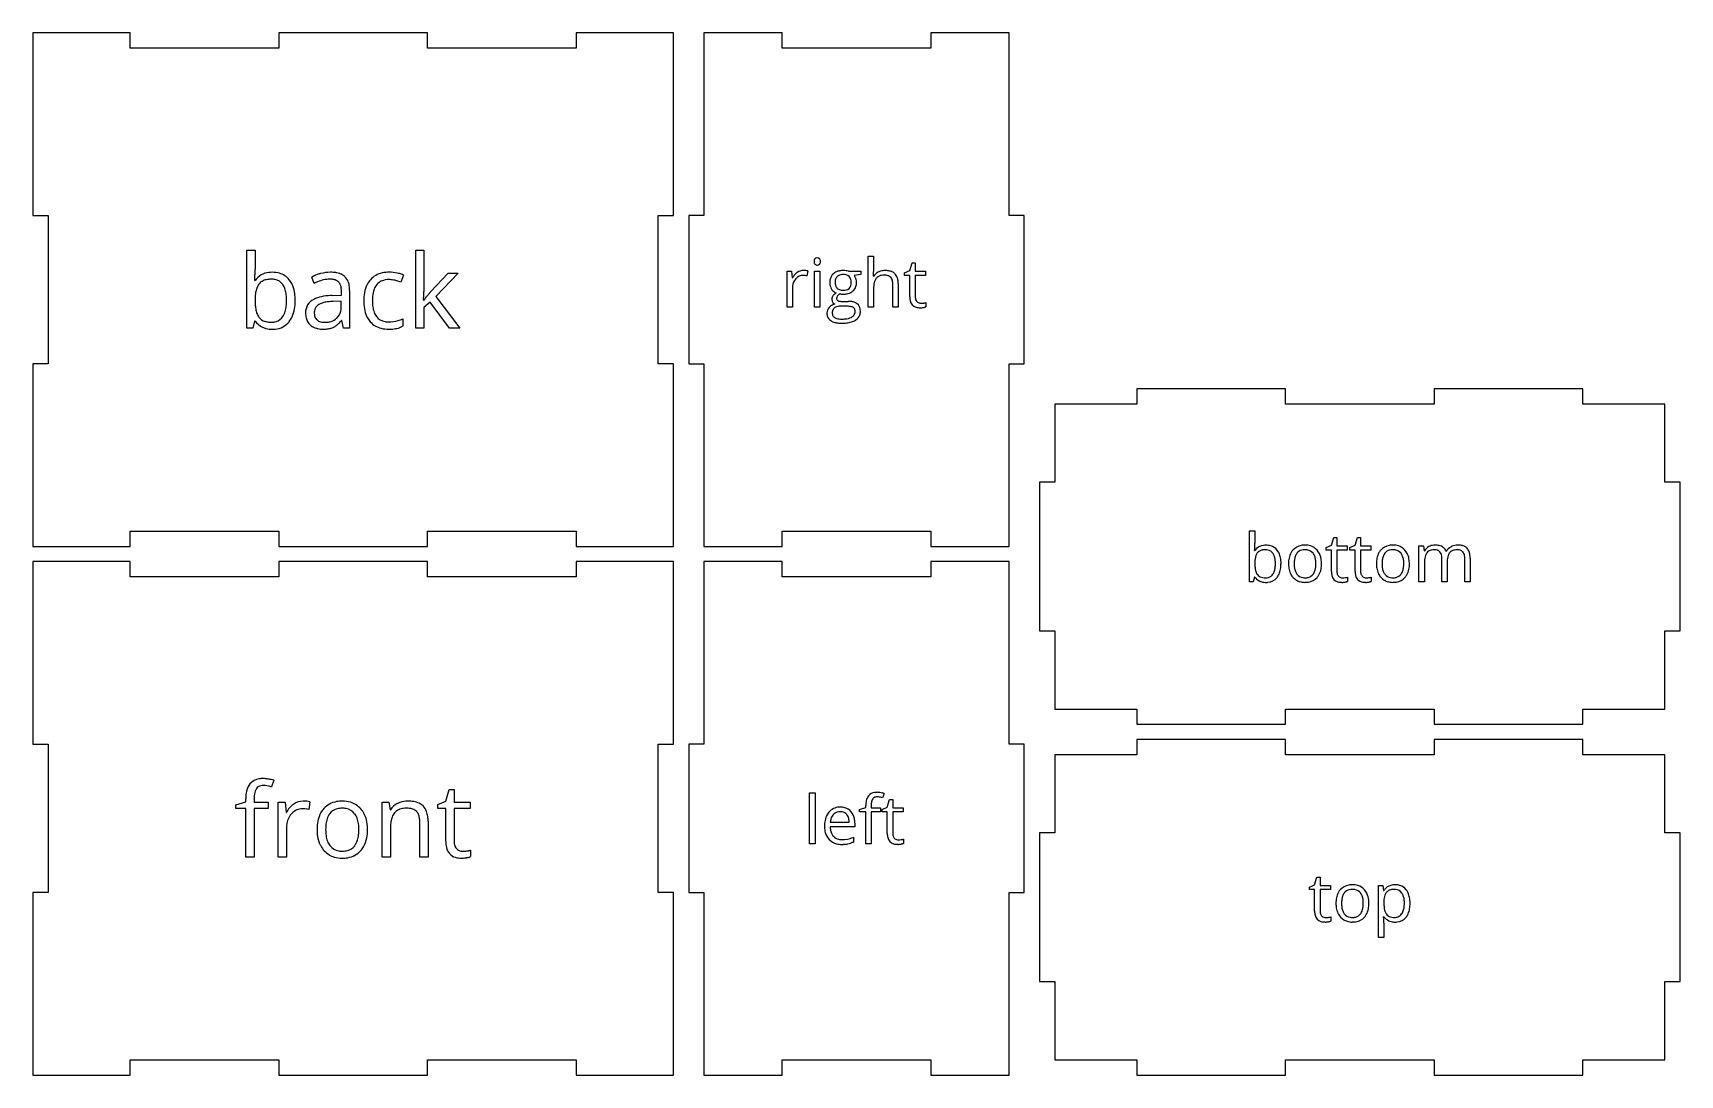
# Model space of a CAD drawing. Header units: millimetres. Extents: x 0 to 324, y 3 to 208.
import ezdxf

# ---------------------------------------------------------------- set-up
doc = ezdxf.new("R2010")
doc.units = ezdxf.units.MM

msp = doc.modelspace()

# ---------------------------------------------------------------- linework, layer by layer
at = {"layer": 'back_labelLayer'}
for p, q in [((42.06, 149.93), (42.06, 165.27)), ((42.06, 165.27), (43.7, 165.27)), ((43.7, 165.27), (43.7, 161.54)), ((75.29, 149.93), (75.29, 165.27)), ((75.29, 165.27), (76.91, 165.27)), ((76.91, 165.27), (76.91, 157.14)), ((43.62, 159.3), (43.7, 159.3)), ((55.35, 158.73), (54.84, 159.99)), ((72.88, 160.37), (72.38, 158.98)), ((78.2, 157.04), (81.69, 160.74)), ((83.63, 160.74), (79.25, 156.13)), ((81.69, 160.74), (83.63, 160.74)), ((58.87, 156.35), (60.7, 156.41)), ((60.7, 156.41), (60.7, 157.08)), ((62.3, 157.3), (62.3, 149.93)), ((79.25, 156.13), (83.94, 149.93)), ((60.66, 155.24), (59.03, 155.17)), ((60.66, 154.26), (60.66, 155.24)), ((76.83, 155.46), (76.91, 155.46)), ((78.14, 155.03), (76.91, 153.97)), ((76.91, 153.97), (76.91, 149.93)), ((81.96, 149.93), (78.14, 155.03)), ((43.23, 149.93), (42.06, 149.93)), ((43.58, 151.32), (43.23, 149.93)), ((43.7, 151.32), (43.58, 151.32)), ((60.76, 151.46), (60.68, 151.46)), ((61.09, 149.93), (60.76, 151.46)), ((62.3, 149.93), (61.09, 149.93)), ((72.73, 151.74), (72.73, 150.29)), ((76.91, 149.93), (75.29, 149.93)), ((83.94, 149.93), (81.96, 149.93))]:
    msp.add_line(p, q, dxfattribs=at)
for centre, radius, start, end in [((19.06, 161.2), 24.63, 355.7239, 358.1259), ((23.26, 160.91), 20.43, 355.4715, 355.6529), ((9.56, 161.52), 34.14, 358.1123, 0.0484), ((46.75, 157.17), 3.72, 95.1835, 145.1109), ((46.16, 157.25), 2.18, 120.1403, 142.4249), ((46.48, 156.66), 2.85, 100.447, 119.6701), ((46.82, 154.94), 4.6, 89.5731, 100.7324), ((47.08, 155.32), 5.59, 89.8744, 96.8145), ((46.88, 155.76), 3.79, 78.6781, 90.375), ((47.14, 155.91), 5, 74.2393, 90.5624), ((47.2, 157.12), 2.39, 35.5408, 79.8011), ((47.47, 157.12), 3.75, 38.5631, 74.067), ((46.62, 156.46), 4.82, 16.4709, 38.4075), ((58.43, 153.34), 7.55, 106.3569, 118.335), ((60.15, 148.87), 10.97, 112.2122, 115.9641), ((59.07, 151.59), 8.05, 103.6227, 112.432), ((58.75, 152.35), 8.59, 104.5162, 106.5489), ((58.51, 153.33), 7.58, 90.0715, 104.6521), ((58.45, 154.23), 5.33, 90.4485, 103.7665), ((58.42, 155.52), 4.05, 83.6507, 90.1753), ((58.54, 154), 6.92, 81.568, 90.3249), ((58.58, 156.88), 2.68, 70.5716, 83.9929), ((58.93, 157.83), 1.66, 42.7295, 71.0381), ((58.94, 156.6), 4.28, 68.2273, 81.7494), ((58.78, 157.75), 1.83, 20.4094, 41.448), ((59.5, 157.99), 2.79, 47.8683, 68.2934), ((59.59, 158.17), 2.59, 19.2331, 46.6741), ((58.08, 157.61), 4.2, 6.3379, 19.6815), ((69.77, 156.47), 4.51, 138.655, 152.6853), ((69.54, 156.63), 4.24, 101.4913, 138.3134), ((69.72, 156.7), 2.75, 114.4266, 161.6633), ((69.98, 155.85), 3.63, 88.7194, 112.5668), ((70.06, 154.51), 6.43, 89.5892, 102.1788), ((70.06, 155.85), 3.63, 87.675, 89.9749), ((70.09, 153.54), 7.39, 77.7702, 89.9475), ((70, 154.79), 4.69, 81.691, 87.5079), ((69.71, 152.74), 6.76, 77.2999, 81.7345), ((69.31, 150.85), 8.7, 74.7801, 77.4498), ((69.69, 152.21), 7.28, 68.3294, 74.8831), ((69.96, 152.77), 8.17, 74.6796, 77.9579), ((70.71, 155.51), 5.33, 70.0946, 74.7386), ((71.43, 157.48), 3.24, 63.5034, 70.1861), ((71.77, 158.19), 2.45, 62.9291, 63.1886), ((56.31, 155.35), 12.61, 177.6176, 180.0426), ((52.52, 155.54), 8.82, 171.0668, 177.8457), ((48.87, 156.13), 5.12, 160.8926, 171.2334), ((46.69, 156.91), 2.8, 143.3382, 161.256), ((46.93, 156.93), 2.72, 32.7034, 35.5242), ((46.2, 156.51), 3.56, 15.778, 32.0151), ((43.85, 155.82), 6.01, 6.1649, 16.0396), ((40.21, 155.4), 9.67, 359.7681, 6.3095), ((44.17, 155.69), 7.4, 5.1339, 16.7973), ((41.07, 155.36), 10.51, 359.8779, 5.4094), ((56.46, 153.03), 2.83, 115.4905, 182.3568), ((57.88, 150.43), 5.8, 101.3568, 117.0799), ((59.02, 145.1), 11.24, 92.4696, 101.7065), ((59.35, 140.36), 15.99, 91.7164, 92.9095), ((57.78, 157.36), 2.91, 7.8273, 20.6042), ((56, 157.1), 4.7, 359.6933, 8.0036), ((55.86, 157.33), 6.44, 359.8027, 6.6584), ((74.11, 155.32), 9.03, 169.8978, 180.3689), ((70.96, 155.9), 5.84, 153.0875, 170.1051), ((75.81, 155.31), 9.05, 174.531, 180.1549), ((72.29, 155.7), 5.5, 160.1418, 175.1368), ((23.68, 159.18), 53.27, 356.0329, 356.6443), ((44.8, 157.95), 32.12, 356.6325, 357.491), ((57.51, 157.39), 19.4, 357.5042, 358.3307), ((66, 157.16), 10.91, 358.2739, 359.8927), ((84.82, 149.86), 9.69, 142.3234, 144.7075), ((89.98, 145.88), 16.21, 140.4332, 142.3365), ((96.71, 140.34), 24.92, 139.2799, 140.4703), ((104.48, 133.65), 35.18, 138.3418, 139.2877), ((54.52, 155.3), 10.83, 179.7763, 185.7075), ((50.26, 154.86), 6.53, 185.5925, 194.2051), ((47.52, 154.15), 3.71, 193.943, 208.0218), ((46.41, 153.59), 2.47, 208.5537, 217.5605), ((46, 154.26), 3.76, 326.7105, 343.6662), ((43.81, 154.93), 6.05, 343.4171, 353.6369), ((40.5, 155.32), 9.38, 353.4935, 0.2206), ((45.33, 154.71), 6.21, 335.8306, 350.8255), ((41.98, 155.28), 9.6, 350.6563, 0.338), ((57.75, 152.88), 4.12, 179.5457, 192.6949), ((57.93, 152.9), 2.59, 171.2122, 180.2058), ((57.69, 152.87), 2.34, 179.5266, 192.7787), ((57.11, 153.07), 1.75, 120.9734, 172.418), ((56.89, 152.68), 1.53, 192.3264, 222.058), ((57.53, 152.43), 2.51, 113.5887, 121.6805), ((58.14, 150.97), 4.09, 102.7995, 113.2433), ((58.87, 147.85), 7.3, 96.3546, 102.9953), ((59.41, 143.16), 12.02, 91.8565, 96.4478), ((57.88, 153.88), 2.74, 314.1892, 347.427), ((56.5, 154.23), 4.16, 346.9178, 0.2825), ((55.48, 154.26), 5.19, 359.8172, 0.0001), ((74.97, 155.25), 9.9, 179.9389, 183.9815), ((72.31, 155.02), 7.22, 183.5914, 196.354), ((69.93, 154.29), 4.74, 196.0167, 221.1349), ((74.7, 155.24), 7.93, 179.7041, 188.0744), ((71.84, 154.82), 5.04, 187.9315, 200.3885), ((70.3, 154.25), 3.4, 200.4183, 216.6393), ((7.32, 160.29), 69.67, 356.021, 356.0548), ((46.65, 153.43), 3.63, 215.585, 245.8362), ((46.32, 153.55), 2.38, 218.1691, 253.8047), ((46.92, 154.06), 4.32, 245.9802, 255.5456), ((46.77, 154.91), 3.8, 253.1382, 266.8483), ((47.06, 154.69), 4.97, 255.7755, 270.3186), ((46.89, 156.36), 5.26, 266.3775, 270.0511), ((46.93, 154.36), 3.26, 269.3869, 285.8631), ((47.1, 155.28), 5.55, 269.9226, 275.5482), ((47.36, 153.62), 3.88, 274.064, 321.4081), ((47.17, 153.49), 2.35, 286.0163, 326.8497), ((46.8, 154.08), 4.6, 321.3162, 335.5436), ((56.36, 152.54), 2.69, 192.0828, 227.4521), ((56.44, 152.64), 2.82, 227.7689, 237.805), ((56.68, 153.08), 3.32, 238.3273, 258.9184), ((56.84, 152.65), 1.46, 222.5805, 229.2547), ((57.03, 152.9), 1.78, 229.7837, 254.2724), ((57.03, 154.75), 5.02, 258.672, 270.4048), ((57.3, 153.79), 2.7, 253.9397, 266.4534), ((57.07, 157.1), 7.37, 269.9539, 273.1491), ((57.38, 154.76), 3.68, 266.0783, 270.059), ((57.42, 155.59), 4.51, 269.5792, 282.0413), ((57.19, 155.3), 5.57, 272.9335, 281.4139), ((57.55, 153.54), 3.78, 281.298, 293.7314), ((57.75, 154.13), 3.01, 281.7121, 306.4594), ((57.82, 152.84), 3.02, 294.3933, 304.7371), ((57.9, 153.89), 2.73, 306.9881, 313.8559), ((57.02, 153.98), 4.41, 304.8486, 314.8531), ((55.35, 155.67), 6.79, 314.7445, 321.7072), ((69.45, 153.94), 4.15, 221.7976, 256.802), ((69.65, 153.79), 2.6, 216.9695, 261.3103), ((69.94, 155.85), 6.12, 256.4244, 270.489), ((69.94, 155.12), 3.96, 260.1359, 270.2692), ((69.92, 158.01), 6.85, 270.2658, 286.2892), ((70, 158.71), 8.98, 269.9655, 272.8643), ((70.14, 156.6), 6.87, 272.598, 282.1879), ((70.61, 154.44), 4.66, 282.0344, 296.9455), ((69.51, 159.57), 8.46, 286.0461, 292.3654)]:
    msp.add_arc(centre, radius, start, end, dxfattribs=at)
at = {"layer": 'back_outsideCutPath'}
for p, q in [((0, 208), (0, 172.12)), ((19.12, 208), (0, 208)), ((19.12, 205), (19.12, 208)), ((77.62, 208), (48.38, 208)), ((48.38, 208), (48.38, 205)), ((77.62, 205), (77.62, 208)), ((126, 208), (106.88, 208)), ((106.88, 208), (106.88, 205)), ((126, 201.38), (126, 208)), ((48.38, 205), (19.12, 205)), ((106.88, 205), (77.62, 205)), ((126, 172.12), (126, 201.38)), ((0, 172.12), (3, 172.12)), ((3, 172.12), (3, 142.88)), ((123, 142.88), (123, 172.12)), ((123, 172.12), (126, 172.12)), ((3, 142.88), (0, 142.88)), ((0, 142.88), (0, 113.62)), ((126, 142.88), (123, 142.88)), ((126, 107), (126, 142.88)), ((0, 113.62), (0, 107)), ((0, 107), (19.12, 107)), ((19.12, 107), (19.12, 110)), ((19.12, 110), (48.38, 110)), ((48.38, 110), (48.38, 107)), ((48.38, 107), (77.62, 107)), ((77.62, 107), (77.62, 110)), ((77.62, 110), (106.88, 110)), ((106.88, 110), (106.88, 107)), ((106.88, 107), (126, 107))]:
    msp.add_line(p, q, dxfattribs=at)
at = {"layer": 'bottom_labelLayer'}
for p, q in [((239.29, 100.05), (239.29, 110.08)), ((239.29, 110.08), (240.36, 110.08)), ((240.36, 110.08), (240.36, 107.64)), ((254.41, 106.8), (255.42, 107.24)), ((255.42, 107.24), (255.88, 108.75)), ((255.88, 108.75), (256.49, 108.75)), ((256.49, 108.75), (256.49, 107.11)), ((256.49, 107.11), (258.54, 107.11)), ((258.54, 107.11), (258.54, 106.28)), ((259.07, 106.8), (260.08, 107.24)), ((260.08, 107.24), (260.54, 108.75)), ((260.54, 108.75), (261.15, 108.75)), ((261.15, 108.75), (261.15, 107.11)), ((261.15, 107.11), (263.2, 107.11)), ((263.2, 107.11), (263.2, 106.28)), ((272.64, 100.05), (272.64, 107.11)), ((272.64, 107.11), (273.51, 107.11)), ((273.51, 107.11), (273.68, 106.15)), ((240.3, 106.17), (240.36, 106.17)), ((254.41, 106.28), (254.41, 106.8)), ((255.42, 106.28), (254.41, 106.28)), ((255.42, 102.08), (255.42, 106.28)), ((258.54, 106.28), (256.49, 106.28)), ((256.49, 106.28), (256.49, 102.13)), ((259.07, 106.28), (259.07, 106.8)), ((260.08, 106.28), (259.07, 106.28)), ((260.08, 102.08), (260.08, 106.28)), ((263.2, 106.28), (261.15, 106.28)), ((261.15, 106.28), (261.15, 102.13)), ((273.68, 106.15), (273.74, 106.15)), ((273.71, 103.76), (273.71, 100.05)), ((277.14, 100.05), (277.14, 104.65)), ((277.99, 106.04), (278.04, 106.04)), ((278.21, 103.99), (278.21, 100.05)), ((281.64, 100.05), (281.64, 104.65)), ((282.71, 104.66), (282.71, 100.05)), ((240.28, 100.96), (240.05, 100.05)), ((240.36, 100.96), (240.28, 100.96)), ((258.6, 100.93), (258.6, 100.11)), ((263.26, 100.93), (263.26, 100.11)), ((240.05, 100.05), (239.29, 100.05)), ((273.71, 100.05), (272.64, 100.05)), ((278.21, 100.05), (277.14, 100.05)), ((282.71, 100.05), (281.64, 100.05))]:
    msp.add_line(p, q, dxfattribs=at)
for centre, radius, start, end in [((218.05, 107.62), 22.31, 358.1123, 0.0484), ((242.35, 104.78), 2.43, 95.1835, 145.1109), ((242.56, 103.58), 3.65, 89.8743, 96.8145), ((242.6, 103.96), 3.27, 74.2393, 90.5624), ((242.82, 104.75), 2.45, 38.5631, 74.067), ((249.95, 104.39), 2.83, 99.1759, 137.9833), ((250.22, 103.09), 4.16, 89.7327, 100.076), ((250.28, 103.65), 3.6, 73.5223, 90.5692), ((250.49, 104.41), 2.8, 41.1446, 73.2134), ((267.24, 104.39), 2.83, 99.1759, 137.9833), ((267.52, 103.09), 4.16, 89.7327, 100.076), ((267.57, 103.65), 3.6, 73.5223, 90.5692), ((267.78, 104.41), 2.8, 41.1446, 73.2134), ((275.55, 105.08), 2.1, 117.121, 149.5424), ((275.76, 104.7), 2.54, 93.8343, 117.5072), ((275.82, 104.18), 3.07, 89.9662, 94.2831), ((275.86, 103.74), 3.5, 77.5572, 90.5513), ((276.18, 105.14), 2.07, 52.7027, 78.0054), ((280.23, 104.56), 2.68, 118.2584, 120.063), ((280.23, 104.53), 2.71, 95.8635, 117.9693), ((280.32, 103.87), 3.38, 89.9197, 96.2618), ((280.35, 103.52), 3.72, 79.9361, 90.3804), ((280.6, 104.87), 2.35, 62.9723, 80.1665), ((280.85, 105.4), 1.76, 44.229, 62.6229), ((226.92, 107.23), 13.43, 355.472, 355.6524), ((224.26, 107.42), 16.1, 355.7239, 358.1259), ((246.12, 103.72), 5.76, 171.0668, 177.8457), ((248.6, 103.59), 8.24, 177.6177, 180.0425), ((243.74, 104.11), 3.35, 160.8926, 171.2334), ((242.31, 104.61), 1.83, 143.3382, 161.256), ((241.97, 104.84), 1.42, 120.1403, 142.4249), ((242.17, 104.45), 1.86, 100.4469, 119.6701), ((242.4, 103.33), 3.01, 89.5731, 100.7324), ((242.43, 103.86), 2.47, 78.6781, 90.375), ((242.64, 104.75), 1.56, 35.5408, 79.8011), ((242.47, 104.63), 1.77, 32.7033, 35.5243), ((241.99, 104.35), 2.33, 15.778, 32.0151), ((240.46, 103.9), 3.92, 6.1648, 16.0397), ((238.08, 103.63), 6.32, 359.7681, 6.3095), ((242.26, 104.32), 3.15, 16.4709, 38.4075), ((240.66, 103.82), 4.83, 5.1339, 16.7973), ((238.64, 103.6), 6.87, 359.8779, 5.4093), ((252.54, 103.63), 5.56, 169.2443, 180.3881), ((250.65, 104), 3.63, 150.7111, 169.4695), ((250.05, 104.31), 2.96, 138.1759, 150.2288), ((253.74, 103.61), 5.65, 173.0086, 180.2464), ((251.7, 103.87), 3.59, 162.0653, 173.1675), ((250.39, 104.31), 2.21, 142.9026, 162.375), ((249.97, 104.6), 1.7, 103.4685, 142.3119), ((250.19, 103.79), 2.55, 89.4806, 103.8805), ((250.23, 103.64), 2.7, 79.3454, 90.3175), ((250.43, 104.55), 1.76, 37.9578, 80.4006), ((250.07, 104.3), 2.2, 20.0257, 37.435), ((248.98, 103.9), 3.36, 7.744, 20.069), ((247.02, 103.62), 5.34, 359.7075, 7.8973), ((250.09, 104.07), 3.33, 13.5014, 41.0703), ((248.53, 103.66), 4.94, 1.1277, 13.88), ((247.19, 103.59), 6.28, 359.9918, 1.542), ((269.83, 103.63), 5.56, 169.2443, 180.3881), ((267.94, 104), 3.63, 150.7111, 169.4695), ((267.34, 104.31), 2.96, 138.1759, 150.2288), ((271.04, 103.61), 5.65, 173.0086, 180.2464), ((268.99, 103.87), 3.59, 162.0653, 173.1675), ((267.68, 104.31), 2.21, 142.9026, 162.375), ((267.27, 104.6), 1.7, 103.4685, 142.3119), ((267.48, 103.79), 2.55, 89.4806, 103.8805), ((267.52, 103.64), 2.7, 79.3454, 90.3175), ((267.72, 104.55), 1.76, 37.9578, 80.4006), ((267.36, 104.3), 2.2, 20.0257, 37.435), ((266.27, 103.9), 3.36, 7.744, 20.069), ((264.32, 103.62), 5.34, 359.7075, 7.8973), ((267.38, 104.07), 3.33, 13.5014, 41.0703), ((265.82, 103.66), 4.94, 1.1277, 13.88), ((264.49, 103.59), 6.28, 359.9918, 1.542), ((279.09, 103.85), 5.38, 171.3042, 178.3502), ((281.16, 103.76), 7.45, 178.0976, 180.0254), ((276.92, 104.19), 3.18, 161.0234, 171.4469), ((275.61, 104.65), 1.79, 143.077, 161.3914), ((275.29, 104.87), 1.4, 123.7021, 142.3022), ((275.43, 104.63), 1.68, 101.1546, 123.0656), ((275.63, 103.68), 2.66, 89.5573, 101.4832), ((275.65, 103.83), 2.51, 85.5238, 90.0794), ((275.72, 104.56), 1.77, 72.3601, 85.9562), ((275.93, 105.17), 1.12, 41.0611, 72.8994), ((275.79, 105.08), 1.29, 20.7071, 40.0218), ((275.15, 104.83), 1.98, 7.9865, 20.795), ((273.98, 104.66), 3.16, 359.6948, 8.1472), ((276.3, 105.35), 1.83, 22.2098, 51.4971), ((279.98, 104.93), 2.23, 119.4042, 150.1829), ((282.91, 104.02), 4.7, 172.3777, 180.183), ((284.24, 103.99), 6.03, 179.8946, 179.999), ((281.13, 104.27), 2.9, 160.8732, 172.5272), ((280.06, 104.65), 1.77, 140.9766, 161.17), ((279.78, 104.86), 1.42, 122.3597, 140.2884), ((279.93, 104.57), 1.74, 101.0032, 121.7841), ((280.14, 103.58), 2.75, 89.5621, 101.2961), ((280.16, 103.85), 2.48, 85.8145, 90.0685), ((280.23, 104.56), 1.78, 72.6396, 86.2568), ((280.43, 105.17), 1.13, 41.0408, 73.1793), ((280.29, 105.08), 1.29, 20.7071, 40.0218), ((279.65, 104.83), 1.98, 7.9865, 20.795), ((278.49, 104.66), 3.16, 359.6948, 8.1472), ((280.78, 105.36), 1.84, 19.5612, 43.3161), ((279.66, 104.94), 3.04, 7.5042, 19.9645), ((277.81, 104.68), 4.91, 359.7107, 7.6907), ((247.43, 103.56), 7.07, 179.7763, 185.7075), ((242.28, 102.34), 2.37, 215.585, 245.8362), ((244.64, 103.27), 4.27, 185.5925, 194.2051), ((242.85, 102.81), 2.42, 193.943, 208.0218), ((242.13, 102.44), 1.61, 208.5537, 217.5605), ((242.07, 102.42), 1.55, 218.169, 253.8047), ((242.36, 103.31), 2.49, 253.1382, 266.8483), ((242.44, 104.26), 3.44, 266.3775, 270.051), ((242.47, 102.95), 2.13, 269.3869, 285.863), ((242.75, 102.46), 2.53, 274.064, 321.4081), ((242.63, 102.38), 1.54, 286.0163, 326.8497), ((241.86, 102.88), 2.46, 326.7105, 343.6662), ((240.43, 103.32), 3.95, 343.4171, 353.6369), ((238.27, 103.58), 6.13, 353.4935, 0.2206), ((242.38, 102.76), 3.01, 321.3161, 335.5436), ((241.42, 103.18), 4.05, 335.8306, 350.8255), ((239.23, 103.55), 6.27, 350.6563, 0.338), ((252.33, 103.57), 5.35, 179.7745, 189.0933), ((250.96, 103.33), 3.96, 188.9103, 205.3172), ((250.55, 103.16), 3.52, 205.6561, 208.4461), ((250.02, 102.84), 2.9, 207.7947, 238.6758), ((253.51, 103.56), 5.42, 179.706, 187.9161), ((251.52, 103.28), 3.41, 187.7639, 200.0977), ((250.43, 102.87), 2.24, 200.0846, 216.9131), ((250.03, 102.59), 1.75, 217.301, 261.7099), ((250.21, 103.47), 2.66, 260.5033, 270.2477), ((250.25, 103.3), 2.49, 269.4482, 284.7256), ((250.44, 102.57), 1.73, 284.5662, 322.6334), ((250.48, 102.8), 2.85, 278.8959, 317.9979), ((249.98, 102.9), 2.3, 323.0089, 342.6391), ((248.67, 103.33), 3.68, 342.3616, 353.7538), ((246.73, 103.57), 5.64, 353.5363, 0.2014), ((250.38, 102.88), 2.98, 318.144, 329.7566), ((249.81, 103.18), 3.63, 330.2507, 349.4116), ((247.95, 103.55), 5.53, 349.1762, 0.3863), ((258.79, 102.04), 3.36, 179.3551, 192.8478), ((257.1, 101.59), 1.62, 190.3818, 253.8772), ((258.65, 102.11), 2.15, 179.6417, 189.7506), ((257.89, 101.98), 1.38, 189.5479, 205.7874), ((257.58, 101.83), 1.04, 206.1294, 221.4084), ((257.54, 101.81), 0.994, 221.5949, 262.3505), ((257.62, 102.23), 1.43, 261.3267, 270.1913), ((257.64, 104.32), 3.51, 269.8804, 278.3028), ((257.67, 104.05), 3.24, 278.4153, 279.0077), ((257.28, 106.56), 5.79, 278.9591, 280.5103), ((257.65, 104.55), 3.74, 280.4847, 282.6269), ((257.98, 103.08), 2.24, 282.5876, 285.5794), ((258.15, 102.47), 1.6, 285.7241, 286.2572), ((263.45, 102.04), 3.36, 179.3551, 192.8478), ((261.76, 101.59), 1.62, 190.3818, 253.8772), ((263.31, 102.11), 2.15, 179.6417, 189.7506), ((262.55, 101.98), 1.38, 189.5479, 205.7874), ((262.24, 101.83), 1.04, 206.1294, 221.4084), ((262.2, 101.81), 0.994, 221.5949, 262.3505), ((262.28, 102.23), 1.43, 261.3267, 270.1913), ((262.3, 104.32), 3.51, 269.8804, 278.3028), ((262.33, 104.05), 3.24, 278.4153, 279.0077), ((261.94, 106.56), 5.79, 278.9591, 280.5103), ((262.31, 104.55), 3.74, 280.4847, 282.6269), ((262.64, 103.08), 2.24, 282.5876, 285.5794), ((262.81, 102.47), 1.6, 285.7241, 286.2572), ((269.63, 103.57), 5.35, 179.7745, 189.0933), ((268.25, 103.33), 3.96, 188.9103, 205.3172), ((267.84, 103.16), 3.52, 205.6561, 208.4461), ((267.31, 102.84), 2.9, 207.7947, 238.6758), ((270.8, 103.56), 5.42, 179.706, 187.9161), ((268.81, 103.28), 3.41, 187.7639, 200.0977), ((267.72, 102.87), 2.24, 200.0846, 216.9131), ((267.32, 102.59), 1.75, 217.301, 261.7099), ((267.5, 103.47), 2.66, 260.5033, 270.2477), ((267.54, 103.3), 2.49, 269.4482, 284.7256), ((267.74, 102.57), 1.73, 284.5662, 322.6334), ((267.77, 102.8), 2.85, 278.8959, 317.9979), ((267.28, 102.9), 2.3, 323.0089, 342.6391), ((265.96, 103.33), 3.68, 342.3616, 353.7538), ((264.02, 103.57), 5.64, 353.5363, 0.2014), ((267.67, 102.88), 2.98, 318.144, 329.7566), ((267.1, 103.18), 3.63, 330.2507, 349.4116), ((265.24, 103.55), 5.53, 349.1762, 0.3863), ((242.46, 102.76), 2.82, 245.9802, 255.5456), ((242.55, 103.17), 3.25, 255.7755, 270.3186), ((242.58, 103.55), 3.63, 269.9226, 275.5481), ((250.06, 102.91), 2.98, 238.8116, 253.2428), ((250.17, 103.36), 3.44, 253.5437, 270.4183), ((250.22, 104.08), 4.15, 269.7503, 279.8033), ((257.43, 102.72), 2.79, 253.7848, 270.8853), ((257.47, 102.66), 2.74, 270.0031, 270.7605), ((257.46, 103.26), 3.34, 270.8932, 275.5484), ((257.33, 104.55), 4.64, 275.526, 279.294), ((257.44, 103.93), 4, 279.1862, 280.1145), ((257.62, 102.95), 3.01, 280.0071, 283.3734), ((257.89, 101.83), 1.86, 283.307, 288.1198), ((258.15, 101.07), 1.05, 287.9889, 295.3048), ((262.09, 102.72), 2.79, 253.7848, 270.8853), ((262.13, 102.66), 2.74, 270.0031, 270.7605), ((262.12, 103.26), 3.34, 270.8932, 275.5484), ((261.99, 104.55), 4.64, 275.526, 279.294), ((262.1, 103.93), 4, 279.1862, 280.1145), ((262.28, 102.95), 3.01, 280.0071, 283.3734), ((262.55, 101.83), 1.86, 283.307, 288.1198), ((262.81, 101.07), 1.05, 287.9889, 295.3048), ((267.35, 102.91), 2.98, 238.8116, 253.2428), ((267.47, 103.36), 3.44, 253.5437, 270.4183), ((267.51, 104.08), 4.15, 269.7503, 279.8033)]:
    msp.add_arc(centre, radius, start, end, dxfattribs=at)
at = {"layer": 'bottom_outsideCutPath'}
for p, q in [((246.38, 138), (217.12, 138)), ((217.12, 138), (217.12, 135)), ((246.38, 135), (246.38, 138)), ((304.88, 138), (275.62, 138)), ((275.62, 138), (275.62, 135)), ((304.88, 135), (304.88, 138)), ((201, 135), (201, 119.62)), ((217.12, 135), (201, 135)), ((275.62, 135), (246.38, 135)), ((321, 135), (304.88, 135)), ((321, 119.62), (321, 135)), ((201, 119.62), (198, 119.62)), ((198, 119.62), (198, 90.38)), ((324, 119.62), (321, 119.62)), ((324, 90.38), (324, 119.62)), ((198, 90.38), (201, 90.38)), ((201, 90.38), (201, 75)), ((321, 75), (321, 90.38)), ((321, 90.38), (324, 90.38)), ((201, 75), (217.12, 75)), ((217.12, 75), (217.12, 72)), ((246.38, 72), (246.38, 75)), ((246.38, 75), (275.62, 75)), ((275.62, 75), (275.62, 72)), ((304.88, 72), (304.88, 75)), ((304.88, 75), (321, 75)), ((217.12, 72), (246.38, 72)), ((275.62, 72), (304.88, 72))]:
    msp.add_line(p, q, dxfattribs=at)
at = {"layer": 'front_labelLayer'}
for p, q in [((47.37, 60.98), (46.95, 59.67)), ((81.2, 56.88), (81.89, 59.19)), ((81.89, 59.19), (82.84, 59.19)), ((82.84, 59.19), (82.84, 56.68)), ((39.94, 56.15), (41.88, 56.74)), ((39.94, 55.41), (39.94, 56.15)), ((41.88, 55.41), (39.94, 55.41)), ((41.88, 56.74), (41.88, 57.34)), ((41.88, 45.87), (41.88, 55.41)), ((43.52, 57.38), (43.52, 56.68)), ((43.52, 56.68), (46.27, 56.68)), ((46.27, 55.41), (43.52, 55.41)), ((43.52, 55.41), (43.52, 45.87)), ((46.27, 56.68), (46.27, 55.41)), ((48.24, 45.87), (48.24, 56.68)), ((48.24, 56.68), (49.59, 56.68)), ((49.59, 56.68), (49.78, 54.68)), ((54.46, 56.76), (54.24, 55.24)), ((68.69, 45.87), (68.69, 56.68)), ((68.69, 56.68), (70.02, 56.68)), ((70.02, 56.68), (70.28, 55.2)), ((70.28, 55.2), (70.36, 55.2)), ((79.65, 56.2), (81.2, 56.88)), ((79.65, 55.41), (79.65, 56.2)), ((81.2, 55.41), (79.65, 55.41)), ((81.2, 48.98), (81.2, 55.41)), ((82.84, 56.68), (85.98, 56.68)), ((85.98, 55.41), (82.84, 55.41)), ((82.84, 55.41), (82.84, 49.05)), ((85.98, 56.68), (85.98, 55.41)), ((49.78, 54.68), (49.86, 54.68)), ((76.08, 45.87), (76.08, 52.86)), ((77.72, 52.92), (77.72, 45.87)), ((49.88, 51.67), (49.88, 45.87)), ((70.32, 51.54), (70.32, 45.87)), ((43.52, 45.87), (41.88, 45.87)), ((49.88, 45.87), (48.24, 45.87)), ((70.32, 45.87), (68.69, 45.87)), ((77.72, 45.87), (76.08, 45.87)), ((86.06, 47.22), (86.06, 45.97))]:
    msp.add_line(p, q, dxfattribs=at)
for centre, radius, start, end in [((48.51, 57.42), 6.64, 167.5776, 180.6587), ((45.39, 58.15), 3.43, 141.7434, 168.2322), ((44.88, 58.41), 2.87, 98.2552, 139.6203), ((46.89, 57.81), 3.35, 161.8438, 171.7847), ((45.51, 58.27), 1.89, 145.0689, 162.1802), ((45.11, 58.53), 1.42, 102.7677, 144.338), ((45.33, 56.35), 4.98, 89.6697, 99.9314), ((45.31, 57.77), 2.21, 89.4859, 103.4198), ((45.32, 56.45), 3.52, 83.0761, 89.7927), ((45.33, 56.05), 5.27, 81.5641, 89.7018), ((45.1, 54.73), 5.26, 76.5183, 83.0217), ((44.96, 53.47), 7.88, 75.974, 81.6565), ((44.49, 52.11), 7.95, 71.9613, 76.5918), ((44.33, 50.83), 10.6, 73.2964, 76.0946), ((49.13, 57.47), 5.61, 171.6528, 178.4384), ((51.25, 57.38), 7.73, 178.1974, 180.0232), ((54.67, 51.96), 5.53, 139.4139, 150.6033), ((53.68, 52.81), 4.22, 124.2321, 139.4161), ((53.03, 52.55), 2.84, 89.6335, 137.0881), ((53.15, 53.61), 3.26, 89.6797, 124.4406), ((53.05, 51.55), 3.84, 87.3436, 89.966), ((53.19, 49.36), 7.52, 84.9923, 90.1281), ((52.98, 50.36), 5.03, 81.5884, 87.1917), ((52.67, 48.2), 7.22, 77.4454, 81.636), ((53.37, 51.38), 5.49, 78.4892, 85.0266), ((60.58, 52.39), 4.52, 138.1759, 150.2288), ((60.42, 52.51), 4.33, 99.1759, 137.9833), ((60.46, 52.84), 2.61, 103.4685, 142.3119), ((60.84, 50.52), 6.36, 89.7326, 100.076), ((60.79, 51.59), 3.9, 89.4806, 103.8805), ((60.85, 51.36), 4.13, 79.3454, 90.3175), ((60.93, 51.38), 5.5, 73.5223, 90.5692), ((61.16, 52.76), 2.69, 37.9578, 80.4006), ((61.25, 52.55), 4.29, 41.1446, 73.2134), ((60.64, 52.02), 5.1, 13.5014, 41.0703), ((73.16, 53.43), 3.32, 116.9443, 147.6526), ((72.86, 53.06), 2.31, 118.5439, 139.1927), ((73.51, 52.85), 3.99, 115.8072, 117.6067), ((73.21, 52.37), 3.09, 100.1176, 118.1602), ((73.69, 52.44), 4.43, 94.3227, 115.5454), ((73.56, 50.53), 4.96, 89.5933, 100.3718), ((73.79, 51.52), 5.36, 89.9579, 94.7109), ((73.61, 51.15), 4.34, 84.0198, 90.1511), ((73.84, 50.41), 6.46, 80.5585, 90.3538), ((73.77, 52.55), 2.93, 71.0828, 84.3691), ((74.14, 53.57), 1.85, 43.3791, 71.5386), ((74.24, 52.75), 4.09, 65.1094, 80.7638), ((74.71, 53.8), 2.94, 46.5585, 64.8782), ((74.75, 53.91), 2.84, 19.3849, 45.5997), ((54.85, 51.68), 4.97, 173.6907, 180.0883), ((53.63, 51.87), 3.74, 138.9576, 174.5422), ((53.73, 51.77), 3.88, 135.6209, 138.8377), ((64.38, 51.34), 8.5, 169.2443, 180.3881), ((61.5, 51.91), 5.56, 150.7112, 169.4695), ((66.23, 51.32), 8.65, 173.0086, 180.2464), ((63.1, 51.72), 5.5, 162.0653, 173.1675), ((61.1, 52.39), 3.39, 142.9026, 162.375), ((60.61, 52.37), 3.37, 20.0257, 37.4351), ((58.94, 51.76), 5.15, 7.744, 20.069), ((55.95, 51.33), 8.17, 359.7076, 7.8973), ((58.26, 51.4), 7.56, 1.1277, 13.88), ((80.81, 51.55), 10.49, 178.0811, 180.0236), ((78.06, 51.67), 7.74, 171.1766, 178.3217), ((75.03, 52.16), 4.66, 159.9534, 171.3801), ((73.17, 52.86), 2.68, 140.1519, 160.3146), ((74.04, 53.52), 1.95, 22.7024, 42.342), ((73.17, 53.16), 2.89, 8.4932, 22.658), ((71.46, 52.89), 4.63, 359.6714, 8.6877), ((73.11, 53.29), 4.59, 6.9634, 19.8364), ((70.58, 52.95), 7.15, 359.7631, 7.2116), ((64.07, 51.25), 8.19, 179.7745, 189.0933), ((61.97, 50.9), 6.06, 188.9103, 205.3171), ((65.87, 51.24), 8.29, 179.706, 187.9161), ((62.83, 50.81), 5.22, 187.7639, 200.0977), ((61.16, 50.19), 3.43, 200.0846, 216.9132), ((60.48, 50.24), 3.51, 323.0089, 342.639), ((58.47, 50.9), 5.63, 342.3616, 353.7538), ((55.5, 51.26), 8.62, 353.5363, 0.2014), ((60.21, 50.66), 5.55, 330.2507, 349.4116), ((57.36, 51.23), 8.46, 349.1762, 0.3863), ((56.21, 51.29), 9.61, 359.9919, 1.542), ((86.35, 48.92), 5.15, 179.3551, 192.8478), ((86.14, 49.03), 3.3, 179.6416, 189.7506), ((61.35, 50.64), 5.38, 205.656, 208.4462), ((60.54, 50.14), 4.43, 207.7947, 238.6758), ((60.59, 50.25), 4.56, 238.8115, 253.2428), ((60.54, 49.76), 2.68, 217.301, 261.7099), ((60.77, 50.93), 5.26, 253.5437, 270.4182), ((60.83, 51.11), 4.07, 260.5033, 270.2477), ((60.83, 52.03), 6.36, 269.7503, 279.8033), ((60.88, 50.85), 3.8, 269.4482, 284.7256), ((61.18, 49.73), 2.65, 284.5662, 322.6334), ((61.24, 50.08), 4.37, 278.8959, 317.9979), ((61.08, 50.21), 4.57, 318.144, 329.7566), ((83.77, 48.22), 2.48, 190.3818, 253.8772), ((84.97, 48.82), 2.11, 189.5479, 205.7874), ((84.49, 48.6), 1.59, 206.1295, 221.4084), ((84.27, 49.95), 4.28, 253.7848, 270.8853), ((84.44, 48.56), 1.52, 221.5949, 262.3505), ((84.57, 49.21), 2.19, 261.3266, 270.1913), ((84.34, 49.87), 4.2, 270.0031, 270.7603), ((84.32, 50.78), 5.1, 270.8932, 275.5484), ((84.59, 52.4), 5.38, 269.8804, 278.3028), ((84.13, 52.76), 7.1, 275.5261, 279.2939), ((84.29, 51.8), 6.12, 279.1864, 280.1143), ((84.64, 51.98), 4.96, 278.4156, 279.0081), ((84.57, 50.31), 4.61, 280.0069, 283.3735), ((84.03, 55.84), 8.86, 278.959, 280.5104), ((84.98, 48.6), 2.85, 283.3069, 288.1198), ((84.61, 52.75), 5.72, 280.4848, 282.6268), ((85.11, 50.51), 3.42, 282.5876, 285.5794), ((85.37, 47.43), 1.61, 287.9889, 295.3048), ((85.37, 49.58), 2.46, 285.7236, 286.2568)]:
    msp.add_arc(centre, radius, start, end, dxfattribs=at)
at = {"layer": 'front_outsideCutPath'}
for p, q in [((0, 104), (0, 68.12)), ((19.12, 104), (0, 104)), ((19.12, 101), (19.12, 104)), ((77.62, 104), (48.38, 104)), ((48.38, 104), (48.38, 101)), ((77.62, 101), (77.62, 104)), ((126, 104), (106.88, 104)), ((106.88, 104), (106.88, 101)), ((126, 97.38), (126, 104)), ((48.38, 101), (19.12, 101)), ((106.88, 101), (77.62, 101)), ((126, 68.12), (126, 97.38)), ((0, 68.12), (3, 68.12)), ((3, 68.12), (3, 38.88)), ((123, 38.88), (123, 68.12)), ((123, 68.12), (126, 68.12)), ((3, 38.88), (0, 38.88)), ((0, 38.88), (0, 9.62)), ((126, 38.88), (123, 38.88)), ((126, 3), (126, 38.88)), ((0, 9.62), (0, 3)), ((19.12, 3), (19.12, 6)), ((19.12, 6), (48.38, 6)), ((48.38, 6), (48.38, 3)), ((77.62, 3), (77.62, 6)), ((77.62, 6), (106.88, 6)), ((106.88, 6), (106.88, 3)), ((0, 3), (19.12, 3)), ((48.38, 3), (77.62, 3)), ((106.88, 3), (126, 3))]:
    msp.add_line(p, q, dxfattribs=at)
at = {"layer": 'left_labelLayer'}
for p, q in [((152.77, 48.51), (152.77, 58.54)), ((152.77, 58.54), (153.84, 58.54)), ((153.84, 58.54), (153.84, 48.51)), ((167.42, 58.39), (167.14, 57.53)), ((162.56, 55.23), (163.83, 55.62)), ((162.56, 54.75), (162.56, 55.23)), ((163.83, 55.62), (163.83, 56.01)), ((164.9, 56.04), (164.9, 55.58)), ((164.9, 55.58), (166.7, 55.58)), ((166.7, 55.58), (166.7, 54.75)), ((167.05, 55.26), (168.06, 55.71)), ((167.05, 54.75), (167.05, 55.26)), ((168.06, 55.71), (168.51, 57.22)), ((168.51, 57.22), (169.13, 57.22)), ((169.13, 57.22), (169.13, 55.58)), ((169.13, 55.58), (171.18, 55.58)), ((171.18, 55.58), (171.18, 54.75)), ((161.69, 51.85), (156.82, 51.85)), ((156.85, 52.72), (160.54, 52.72)), ((161.69, 52.53), (161.69, 51.85)), ((163.83, 54.75), (162.56, 54.75)), ((163.83, 48.51), (163.83, 54.75)), ((166.7, 54.75), (164.9, 54.75)), ((164.9, 54.75), (164.9, 48.51)), ((168.06, 54.75), (167.05, 54.75)), ((168.06, 50.54), (168.06, 54.75)), ((171.18, 54.75), (169.13, 54.75)), ((169.13, 54.75), (169.13, 50.59)), ((161.38, 49.8), (161.38, 48.84)), ((171.23, 49.4), (171.23, 48.58)), ((153.84, 48.51), (152.77, 48.51)), ((164.9, 48.51), (163.83, 48.51))]:
    msp.add_line(p, q, dxfattribs=at)
for centre, radius, start, end in [((165.79, 56.71), 1.88, 98.2551, 139.6203), ((166.08, 55.36), 3.25, 89.6697, 99.9314), ((166.08, 55.17), 3.45, 81.5641, 89.7017), ((165.84, 53.48), 5.15, 75.974, 81.6565), ((165.43, 51.76), 6.93, 73.2964, 76.0946), ((158.67, 52.96), 2.74, 92.4763, 140.5386), ((158.81, 51.93), 3.78, 89.9638, 93.9176), ((158.84, 52.45), 3.26, 74.2126, 90.545), ((159.05, 53.2), 2.48, 41.2065, 74.0233), ((168.16, 56.06), 4.34, 167.5776, 180.6587), ((166.12, 56.54), 2.24, 141.7434, 168.2322), ((168.57, 56.1), 3.67, 171.6527, 178.4384), ((169.95, 56.04), 5.05, 178.1973, 180.0231), ((167.1, 56.32), 2.19, 161.8438, 171.7847), ((166.2, 56.62), 1.24, 145.0688, 162.1802), ((165.94, 56.79), 0.927, 102.7677, 144.338), ((166.07, 56.29), 1.44, 89.4859, 103.4197), ((166.07, 55.43), 2.3, 83.0761, 89.7927), ((165.93, 54.3), 3.44, 76.5184, 83.0216), ((165.53, 52.59), 5.2, 71.9613, 76.5918), ((161.33, 52.03), 5.62, 168.9539, 180.3843), ((161.82, 51.99), 6.11, 179.9888, 181.7991), ((159.5, 52.4), 3.75, 149.4071, 169.1854), ((158.98, 52.67), 3.17, 140.1056, 148.9067), ((161.11, 51.94), 4.29, 181.1447, 190.8007), ((160.87, 52.35), 4.04, 172.1544, 174.7616), ((159.95, 52.5), 3.11, 160.3353, 172.5315), ((159.02, 52.85), 2.11, 138.0995, 160.5866), ((158.65, 53.17), 1.63, 106.4657, 137.9176), ((158.78, 52.7), 2.11, 89.4422, 106.2089), ((158.81, 52.61), 2.2, 79.6468, 90.291), ((158.97, 53.33), 1.47, 40.0823, 80.6243), ((158.82, 53.22), 1.66, 23.4822, 39.7072), ((158.2, 52.96), 2.33, 8.7342, 23.2772), ((156.89, 52.74), 3.65, 359.6745, 8.9224), ((158.66, 52.87), 2.99, 11.5994, 41.1496), ((157.33, 52.56), 4.35, 359.6148, 12.0336), ((160.45, 51.91), 4.74, 181.3575, 194.492), ((158.92, 51.49), 3.15, 194.0877, 223.0538), ((158.75, 51.37), 2.94, 223.5466, 256.1957), ((159.6, 51.64), 2.75, 190.6006, 206.0275), ((158.93, 51.32), 2.01, 206.295, 222.5558), ((158.87, 51.29), 1.94, 223.0645, 258.1401), ((159.11, 52.27), 2.95, 257.5312, 270.4319), ((159.11, 54.97), 5.65, 270.1984, 292.209), ((159.29, 53.3), 4.91, 281.9936, 287.8851), ((158.82, 54.73), 6.42, 287.9023, 293.4861), ((158.84, 55.75), 6.48, 291.8255, 293.1613), ((171.42, 50.51), 3.36, 179.3551, 192.8478), ((169.74, 50.05), 1.62, 190.3818, 253.8772), ((171.29, 50.58), 2.15, 179.6417, 189.7506), ((170.53, 50.44), 1.38, 189.5479, 205.7874), ((170.21, 50.3), 1.04, 206.1294, 221.4084), ((170.18, 50.27), 0.994, 221.5949, 262.3505), ((170.26, 50.7), 1.43, 261.3267, 270.1913), ((170.27, 52.78), 3.51, 269.8804, 278.3028), ((170.31, 52.51), 3.24, 278.4153, 279.0077), ((169.91, 55.03), 5.79, 278.9591, 280.5103), ((170.29, 53.01), 3.74, 280.4847, 282.6269), ((170.62, 51.55), 2.24, 282.5876, 285.5794), ((170.78, 50.94), 1.6, 285.7241, 286.2572), ((159.05, 52.54), 4.16, 256.0088, 270.4848), ((159.09, 57.1), 8.72, 269.9669, 271.9931), ((159.18, 55), 6.61, 271.912, 275.9727), ((159.4, 52.89), 4.49, 275.9054, 281.6604), ((170.07, 51.18), 2.79, 253.7848, 270.8853), ((170.11, 51.13), 2.74, 270.0031, 270.7605), ((170.1, 51.72), 3.34, 270.8932, 275.5484), ((169.97, 53.02), 4.64, 275.526, 279.294), ((170.08, 52.39), 4, 279.1862, 280.1145), ((170.26, 51.42), 3.01, 280.0071, 283.3734), ((170.53, 50.3), 1.86, 283.307, 288.1198), ((170.78, 49.53), 1.05, 287.9889, 295.3048)]:
    msp.add_arc(centre, radius, start, end, dxfattribs=at)
at = {"layer": 'left_outsideCutPath'}
for p, q in [((132, 104), (132, 68.12)), ((147.38, 104), (132, 104)), ((147.38, 101), (147.38, 104)), ((192, 104), (176.62, 104)), ((176.62, 104), (176.62, 101)), ((192, 97.38), (192, 104)), ((176.62, 101), (147.38, 101)), ((192, 68.12), (192, 97.38)), ((132, 68.12), (129, 68.12)), ((129, 68.12), (129, 38.88)), ((195, 68.12), (192, 68.12)), ((195, 38.88), (195, 68.12)), ((129, 38.88), (132, 38.88)), ((132, 38.88), (132, 9.62)), ((192, 3), (192, 38.88)), ((192, 38.88), (195, 38.88)), ((132, 9.62), (132, 3)), ((147.38, 3), (147.38, 6)), ((147.38, 6), (176.62, 6)), ((176.62, 6), (176.62, 3)), ((132, 3), (147.38, 3)), ((176.62, 3), (192, 3))]:
    msp.add_line(p, q, dxfattribs=at)
at = {"layer": 'right_labelLayer'}
for p, q in [((164.3, 154.07), (164.3, 164.1)), ((164.3, 164.1), (165.37, 164.1)), ((165.37, 164.1), (165.37, 161.06)), ((172.48, 161.26), (172.93, 162.77)), ((172.93, 162.77), (173.55, 162.77)), ((173.55, 162.77), (173.55, 161.14)), ((148.35, 154.07), (148.35, 161.14)), ((148.35, 161.14), (149.23, 161.14)), ((149.23, 161.14), (149.35, 159.83)), ((149.35, 159.83), (149.4, 159.83)), ((152.41, 161.19), (152.26, 160.19)), ((153.73, 154.07), (153.73, 161.14)), ((153.73, 161.14), (154.8, 161.14)), ((154.8, 161.14), (154.8, 154.07)), ((160.41, 161.14), (162.85, 161.14)), ((162.85, 160.46), (161.55, 160.3)), ((162.85, 161.14), (162.85, 160.46)), ((165.32, 160.16), (165.39, 160.16)), ((171.47, 160.82), (172.48, 161.26)), ((171.47, 160.3), (171.47, 160.82)), ((172.48, 160.3), (171.47, 160.3)), ((172.48, 156.1), (172.48, 160.3)), ((173.55, 161.14), (175.6, 161.14)), ((175.6, 160.3), (173.55, 160.3)), ((173.55, 160.3), (173.55, 156.15)), ((175.6, 161.14), (175.6, 160.3)), ((149.42, 157.86), (149.42, 154.07)), ((165.37, 157.76), (165.37, 154.07)), ((169.14, 154.07), (169.14, 158.64)), ((170.21, 158.68), (170.21, 154.07)), ((149.42, 154.07), (148.35, 154.07)), ((154.8, 154.07), (153.73, 154.07)), ((160.04, 154.23), (158.76, 154.23)), ((159.14, 155.19), (160.39, 155.19)), ((165.37, 154.07), (164.3, 154.07)), ((170.21, 154.07), (169.14, 154.07)), ((175.65, 154.95), (175.65, 154.14))]:
    msp.add_line(p, q, dxfattribs=at)
for centre, radius, start, end in [((154.83, 163.06), 1.19, 170.8452, 180.3545), ((154.91, 163.05), 1.26, 179.8805, 185.3687), ((154.52, 163), 0.871, 184.9926, 198.2041), ((154.39, 163.13), 0.736, 155.9679, 171.0516), ((154.22, 162.9), 0.552, 197.7934, 224.8941), ((154.17, 163.23), 0.5, 133.788, 155.9171), ((154.25, 163.14), 0.619, 92.6446, 133.471), ((154.25, 162.94), 0.6, 225.1301, 249.9001), ((154.27, 163.01), 0.68, 250.5001, 270.5978), ((154.27, 162.94), 0.817, 89.969, 93.7644), ((154.29, 163.13), 0.63, 46.3708, 90.8879), ((154.28, 162.96), 0.624, 269.1789, 314.2808), ((154.35, 163.19), 0.54, 17.7252, 46.4473), ((154.36, 162.89), 0.522, 313.6154, 332.2677), ((154.2, 162.97), 0.697, 332.6322, 350.0706), ((154.06, 163.09), 0.85, 4.9428, 18.1901), ((153.8, 163.04), 1.11, 349.8345, 0.3891), ((153.68, 163.05), 1.22, 359.8847, 5.3182), ((152.55, 158.05), 3.61, 139.4139, 150.6033), ((151.87, 157.99), 2.44, 138.9576, 174.5422), ((151.9, 158.61), 2.76, 124.2321, 139.4161), ((151.93, 157.93), 2.54, 135.6209, 138.8377), ((151.48, 158.44), 1.85, 89.6335, 137.0881), ((151.56, 159.13), 2.13, 89.6797, 124.4406), ((151.49, 157.78), 2.51, 87.3437, 89.966), ((151.58, 156.35), 4.91, 84.9923, 90.1281), ((151.44, 157.01), 3.28, 81.5884, 87.1917), ((151.24, 155.59), 4.72, 77.4454, 81.636), ((151.7, 157.67), 3.59, 78.4892, 85.0266), ((159.83, 158.87), 3.09, 166.8196, 180.4839), ((159.44, 158.85), 2.7, 179.9759, 183.6208), ((158.81, 159.13), 2.03, 132.3288, 167.3341), ((158.95, 158.93), 2.27, 106.2189, 131.5378), ((160.62, 158.88), 2.81, 175.3394, 180.0864), ((159.89, 158.86), 2.09, 179.5618, 191.6529), ((159.8, 158.96), 2, 162.5912, 175.7343), ((159.12, 159.18), 1.28, 135.584, 163.0016), ((159.08, 159.21), 1.23, 122.5211, 134.9967), ((159.29, 157.81), 3.45, 93.633, 106.5409), ((159.19, 159), 1.46, 101.062, 121.9739), ((159.35, 158.24), 2.24, 89.5859, 101.3334), ((159.41, 156.54), 4.73, 89.938, 94.0268), ((159.4, 158.16), 2.33, 76.1095, 90.7028), ((159.43, 157.16), 4.1, 82.5852, 90.185), ((159.55, 158.13), 3.12, 74.0089, 82.5695), ((159.69, 159.23), 1.22, 13.9536, 77.6674), ((158.65, 158.93), 2.3, 359.1806, 15.0432), ((158.79, 158.86), 2.17, 345.4362, 0.7466), ((160.18, 159.22), 1.74, 29.4585, 38.3577), ((159.47, 158.82), 2.56, 23.1845, 29.5422), ((158.79, 158.52), 3.3, 21.2505, 23.349), ((159.95, 158.98), 2.06, 6.8505, 20.9871), ((159.56, 158.87), 2.45, 342.565, 0.5958), ((159.37, 158.9), 2.64, 359.871, 7.0433), ((161.18, 160.74), 4.19, 351.9713, 354.9619), ((159.02, 160.93), 6.35, 354.9829, 357.8943), ((155.75, 161.05), 9.62, 357.8675, 0.0683), ((167.2, 159.02), 2.14, 119.8316, 147.9726), ((168.5, 158.16), 3.1, 160.1567, 171.5313), ((167.26, 158.62), 1.78, 140.6208, 160.5049), ((167.03, 158.78), 1.5, 118.4551, 139.6706), ((167.46, 158.62), 2.61, 116.6658, 120.4183), ((167.51, 158.5), 2.75, 96.6653, 116.3782), ((167.26, 158.32), 2.01, 100.1068, 118.0847), ((167.49, 157.12), 3.24, 89.5919, 100.3595), ((167.61, 157.78), 3.47, 89.8927, 96.996), ((167.52, 157.52), 2.84, 84.0198, 90.151), ((167.64, 156.91), 4.34, 80.6863, 90.3537), ((167.63, 158.43), 1.92, 71.0828, 84.3691), ((167.87, 159.1), 1.21, 43.3791, 71.5386), ((167.91, 158.5), 2.73, 65.6023, 80.8844), ((167.8, 159.07), 1.27, 22.7025, 42.3419), ((167.23, 158.84), 1.89, 8.4931, 22.658), ((168.24, 159.23), 1.93, 46.7401, 65.4131), ((166.11, 158.66), 3.02, 359.6714, 8.6877), ((168.26, 159.3), 1.86, 19.2204, 45.7661), ((167.19, 158.9), 3.01, 6.4734, 19.6468), ((165.58, 158.7), 4.63, 359.7945, 6.7744), ((152.66, 157.87), 3.25, 173.6907, 180.0883), ((158.96, 158.79), 2.21, 183.0161, 212.3123), ((159.05, 158.86), 2.32, 212.4714, 215.8875), ((158.35, 155.62), 1.22, 161.7226, 180.4843), ((158.35, 155.6), 1.23, 179.9837, 182.9376), ((158.12, 155.58), 0.992, 182.1768, 215.3415), ((158.7, 158.58), 1.88, 215.1641, 247.4748), ((158.21, 155.65), 1.08, 144.4963, 161.3351), ((158.57, 155.38), 1.53, 132.7259, 144.148), ((159.15, 154.77), 2.37, 125.2212, 132.8655), ((159.72, 153.97), 3.36, 121.2352, 125.3795), ((159.16, 158.7), 1.35, 191.3555, 213.366), ((158.99, 158.6), 1.14, 213.9573, 227.7972), ((158.88, 155.76), 0.805, 147.5369, 180.2592), ((158.63, 155.75), 0.555, 179.2918, 198.3582), ((158.53, 155.73), 0.447, 199.2292, 239.5691), ((159.15, 155.59), 1.12, 128.0882, 147.1401), ((159.14, 158.78), 1.38, 228.2621, 254.7341), ((159.64, 154.98), 1.9, 117.3936, 128.4095), ((159.29, 159.52), 2.9, 259.4964, 263.3904), ((159.33, 159.45), 2.08, 254.4017, 267.4349), ((159.35, 160.06), 3.44, 263.4837, 270.1271), ((159.38, 160.13), 2.75, 267.0154, 270.0324), ((159.36, 161.26), 4.65, 269.9692, 272.9312), ((159.42, 159.7), 2.33, 269.2257, 284.3773), ((159.44, 160.15), 3.53, 272.5335, 285.258), ((159.74, 158.59), 1.18, 282.7797, 346.4828), ((159.76, 159.04), 2.37, 284.9316, 310.6223), ((160.01, 158.74), 1.98, 310.6098, 342.0924), ((172.28, 157.77), 6.91, 178.108, 180.023), ((170.49, 157.85), 5.12, 171.3203, 178.3407), ((175.85, 156.06), 3.36, 179.3551, 192.8478), ((175.71, 156.13), 2.15, 179.6417, 189.7506), ((174.95, 156), 1.38, 189.5479, 205.7874), ((157.83, 152.9), 1.64, 138.3916, 181.0053), ((158.45, 152.87), 2.26, 179.9785, 183.0226), ((157.92, 152.82), 1.73, 182.208, 207.7462), ((158, 152.75), 1.87, 113.8121, 138.3496), ((158.93, 152.9), 1.71, 168.2581, 180.3821), ((158.3, 152.87), 1.07, 179.2208, 200.9355), ((158.33, 152.04), 2.65, 102.2871, 114.1173), ((158.36, 153.03), 1.13, 130.7945, 169.0413), ((158.17, 152.84), 0.945, 202.0287, 236.1457), ((158.38, 155.77), 1.32, 215.4645, 217.1747), ((158.22, 155.64), 1.11, 216.5861, 245.4969), ((158.44, 152.93), 1.25, 117.2305, 130.5023), ((158.59, 152.61), 1.6, 99.8103, 116.823), ((158.61, 155.84), 0.594, 238.22, 239.8461), ((158.68, 155.99), 0.751, 240.7303, 254.5027), ((158.75, 151.77), 2.46, 89.6435, 100.0209), ((158.89, 156.69), 1.49, 254.1637, 262.2123), ((159.05, 157.83), 2.63, 262.0556, 267.2082), ((159.13, 159.26), 4.07, 267.0919, 270.0863), ((160.06, 147.42), 6.81, 86.5054, 90.1399), ((160.41, 150.81), 4.38, 81.5744, 90.306), ((160.23, 150.2), 4.03, 81.4172, 86.5757), ((160.52, 152.04), 2.16, 73.41, 81.5907), ((160.65, 152.38), 2.79, 68.3672, 81.7399), ((160.28, 153.46), 1.56, 301.2231, 318.6238), ((160.86, 153.14), 1.01, 58.9972, 73.8586), ((161.02, 153.44), 0.674, 31.5096, 58.0777), ((160.56, 153.19), 1.17, 319.0765, 1.1407), ((160.84, 153.34), 0.877, 10.6609, 30.9362), ((160.96, 153.18), 1.93, 52.1879, 68.2501), ((160.28, 153.23), 1.45, 359.5461, 10.9905), ((160.79, 153.19), 1.97, 302.9904, 339.5495), ((161.18, 153.48), 1.57, 8.6201, 51.8982), ((160.45, 153.28), 2.32, 340.5269, 0.7202), ((160.41, 153.31), 2.35, 359.7431, 9.7327), ((174.16, 155.61), 1.62, 190.3818, 253.8772), ((174.63, 155.85), 1.04, 206.1294, 221.4084), ((174.49, 156.74), 2.79, 253.7848, 270.8853), ((174.6, 155.83), 0.994, 221.5949, 262.3505), ((174.68, 156.26), 1.43, 261.3267, 270.1913), ((174.53, 156.68), 2.74, 270.0031, 270.7605), ((174.52, 157.28), 3.34, 270.8932, 275.5484), ((174.69, 158.34), 3.51, 269.8804, 278.3028), ((174.39, 158.57), 4.64, 275.526, 279.294), ((174.5, 157.95), 4, 279.1862, 280.1145), ((174.73, 158.07), 3.24, 278.4153, 279.0077), ((174.68, 156.97), 3.01, 280.0071, 283.3734), ((174.33, 160.59), 5.79, 278.9591, 280.5103), ((174.95, 155.85), 1.86, 283.307, 288.1198), ((174.71, 158.57), 3.74, 280.4847, 282.6269), ((175.04, 157.1), 2.24, 282.5876, 285.5794), ((175.2, 155.09), 1.05, 287.9889, 295.3048), ((175.21, 156.49), 1.6, 285.7241, 286.2572), ((157.88, 152.84), 1.71, 208.9036, 236.4231), ((158.33, 153.48), 2.49, 235.9668, 251.2229), ((158.76, 154.72), 3.8, 251.2102, 262.7064), ((158.36, 153.09), 1.26, 235.0633, 238.5043), ((158.58, 153.49), 1.71, 239.1066, 254.4863), ((158.88, 154.51), 2.79, 254.2324, 263.4937), ((159.05, 156.89), 5.99, 262.5635, 270.2699), ((159.07, 156.1), 4.38, 263.4108, 270.1458), ((159.09, 157.09), 5.37, 269.9062, 270.0001), ((159.11, 159.38), 8.48, 269.7545, 276.617), ((159.12, 158.91), 7.19, 269.7958, 275.3991), ((159.38, 156.15), 4.42, 275.2957, 283.3516), ((159.49, 156.22), 5.3, 276.494, 286.4954), ((159.82, 154.34), 2.56, 283.1371, 295.8573), ((160.15, 153.63), 1.78, 296.4048, 301.8008), ((160.1, 154.22), 3.21, 286.2542, 302.528), ((160.43, 153.64), 2.54, 303.1872, 304.1723)]:
    msp.add_arc(centre, radius, start, end, dxfattribs=at)
at = {"layer": 'right_outsideCutPath'}
for p, q in [((132, 208), (132, 172.12)), ((147.38, 208), (132, 208)), ((147.38, 205), (147.38, 208)), ((192, 208), (176.62, 208)), ((176.62, 208), (176.62, 205)), ((192, 201.38), (192, 208)), ((176.62, 205), (147.38, 205)), ((192, 172.12), (192, 201.38)), ((132, 172.12), (129, 172.12)), ((129, 172.12), (129, 142.88)), ((195, 172.12), (192, 172.12)), ((195, 142.88), (195, 172.12)), ((129, 142.88), (132, 142.88)), ((132, 142.88), (132, 113.62)), ((192, 107), (192, 142.88)), ((192, 142.88), (195, 142.88)), ((132, 113.62), (132, 107)), ((132, 107), (147.38, 107)), ((147.38, 107), (147.38, 110)), ((147.38, 110), (176.62, 110)), ((176.62, 110), (176.62, 107)), ((176.62, 107), (192, 107))]:
    msp.add_line(p, q, dxfattribs=at)
at = {"layer": 'top_labelLayer'}
for p, q in [((251.11, 39.98), (252.12, 40.43)), ((251.11, 39.47), (251.11, 39.98)), ((252.12, 39.47), (251.11, 39.47)), ((252.12, 40.43), (252.57, 41.94)), ((252.12, 35.27), (252.12, 39.47)), ((252.57, 41.94), (253.19, 41.94)), ((253.19, 41.94), (253.19, 40.3)), ((253.19, 40.3), (255.24, 40.3)), ((255.24, 39.47), (253.19, 39.47)), ((253.19, 39.47), (253.19, 35.31)), ((255.24, 40.3), (255.24, 39.47)), ((264.67, 30.06), (264.67, 40.3)), ((264.67, 40.3), (265.54, 40.3)), ((265.54, 40.3), (265.69, 39.33)), ((265.69, 39.33), (265.74, 39.33)), ((265.74, 37.01), (265.74, 36.77)), ((255.29, 34.12), (255.29, 33.3)), ((265.74, 34.14), (265.67, 34.14)), ((265.74, 32.97), (265.74, 30.06)), ((265.74, 30.06), (264.67, 30.06))]:
    msp.add_line(p, q, dxfattribs=at)
for centre, radius, start, end in [((259.98, 37.18), 3.63, 150.7111, 169.4695), ((259.37, 37.49), 2.96, 138.1759, 150.2288), ((259.27, 37.57), 2.83, 99.1759, 137.9833), ((259.3, 37.79), 1.7, 103.4685, 142.3119), ((259.55, 36.27), 4.16, 89.7327, 100.076), ((259.51, 36.97), 2.55, 89.4806, 103.8805), ((259.55, 36.82), 2.7, 79.3454, 90.3175), ((259.6, 36.83), 3.6, 73.5223, 90.5692), ((259.76, 37.74), 1.76, 37.9578, 80.4006), ((259.82, 37.6), 2.8, 41.1446, 73.2134), ((259.41, 37.25), 3.33, 13.5014, 41.0703), ((268.1, 37.68), 2.88, 132.3565, 144.9196), ((267.68, 37.79), 1.83, 141.889, 160.5973), ((267.66, 38.16), 2.23, 115.4006, 132.3118), ((267.34, 38.03), 1.41, 118.5569, 141.0244), ((267.56, 37.59), 1.91, 100.0868, 118.1918), ((267.83, 37.74), 2.68, 97.7066, 114.8822), ((267.78, 36.44), 3.08, 89.5904, 100.3502), ((267.95, 36.96), 3.47, 89.8469, 97.9474), ((267.81, 37.22), 2.3, 84.0379, 90.0849), ((267.99, 37.15), 3.28, 74.1924, 90.5785), ((267.91, 37.85), 1.66, 35.4482, 85.2267), ((268.22, 37.97), 2.42, 38.0523, 74.0417), ((267.6, 37.49), 3.21, 16.3356, 37.9091), ((261.86, 36.81), 5.56, 169.2443, 180.3881), ((261.66, 36.75), 5.35, 179.7745, 189.0933), ((260.29, 36.52), 3.96, 188.9103, 205.3172), ((263.07, 36.8), 5.65, 173.0086, 180.2464), ((262.83, 36.75), 5.42, 179.706, 187.9161), ((261.03, 37.06), 3.59, 162.0653, 173.1675), ((260.85, 36.46), 3.41, 187.7639, 200.0977), ((259.72, 37.5), 2.21, 142.9026, 162.375), ((259.4, 37.48), 2.2, 20.0257, 37.435), ((258.31, 37.08), 3.36, 7.744, 20.069), ((257.99, 36.52), 3.68, 342.3616, 353.7538), ((256.35, 36.8), 5.34, 359.7075, 7.8973), ((256.05, 36.75), 5.64, 353.5363, 0.2014), ((259.13, 36.37), 3.63, 330.2507, 349.4116), ((257.86, 36.85), 4.94, 1.1277, 13.88), ((257.27, 36.74), 5.53, 349.1762, 0.3863), ((256.52, 36.77), 6.28, 359.9918, 1.542), ((272.55, 36.95), 6.81, 178.0662, 179.4474), ((272.82, 36.75), 7.07, 179.7763, 185.7075), ((270.87, 37.03), 5.13, 171.0869, 178.3247), ((270.03, 36.46), 4.27, 185.5925, 194.2051), ((268.89, 37.35), 3.12, 160.2896, 171.2453), ((267.43, 37.48), 2.27, 19.8991, 35.898), ((266.35, 37.09), 3.42, 7.7149, 19.886), ((265.79, 36.6), 3.98, 343.9336, 355.1138), ((264.39, 36.81), 5.4, 359.7108, 7.8611), ((264.08, 36.77), 5.7, 354.8402, 0.1175), ((266.81, 36.36), 4.05, 335.8306, 350.8255), ((265.95, 36.99), 4.93, 4.5766, 16.6089), ((264.62, 36.74), 6.27, 350.6563, 0.338), ((263.93, 36.79), 6.97, 359.9004, 4.9018), ((255.48, 35.23), 3.36, 179.3551, 192.8478), ((253.79, 34.77), 1.62, 190.3818, 253.8772), ((255.34, 35.3), 2.15, 179.6417, 189.7506), ((254.58, 35.16), 1.38, 189.5479, 205.7874), ((254.27, 35.02), 1.04, 206.1294, 221.4084), ((254.12, 35.9), 2.79, 253.7848, 270.8853), ((254.23, 34.99), 0.994, 221.5949, 262.3505), ((254.32, 35.42), 1.43, 261.3267, 270.1913), ((254.17, 35.85), 2.74, 270.0031, 270.7605), ((254.15, 36.44), 3.34, 270.8932, 275.5484), ((254.33, 37.5), 3.51, 269.8804, 278.3028), ((254.03, 37.74), 4.64, 275.526, 279.294), ((254.14, 37.11), 4, 279.1862, 280.1145), ((254.36, 37.23), 3.24, 278.4153, 279.0077), ((254.32, 36.14), 3.01, 280.0071, 283.3734), ((253.97, 39.75), 5.79, 278.9591, 280.5103), ((254.59, 35.02), 1.86, 283.307, 288.1198), ((254.34, 37.73), 3.74, 280.4847, 282.6269), ((254.67, 36.27), 2.24, 282.5876, 285.5794), ((254.84, 34.25), 1.05, 287.9889, 295.3048), ((254.84, 35.66), 1.6, 285.7241, 286.2572), ((259.88, 36.35), 3.52, 205.6561, 208.4461), ((259.35, 36.03), 2.9, 207.7947, 238.6758), ((259.75, 36.06), 2.24, 200.0846, 216.9131), ((259.38, 36.1), 2.98, 238.8116, 253.2428), ((259.35, 35.77), 1.75, 217.301, 261.7099), ((259.5, 36.54), 3.44, 253.5437, 270.4183), ((259.54, 36.66), 2.66, 260.5033, 270.2477), ((259.54, 37.26), 4.15, 269.7503, 279.8033), ((259.57, 36.49), 2.49, 269.4482, 284.7256), ((259.77, 35.76), 1.73, 284.5662, 322.6334), ((259.81, 35.98), 2.85, 278.8959, 317.9979), ((259.31, 36.09), 2.3, 323.0089, 342.6391), ((259.71, 36.07), 2.98, 318.144, 329.7566), ((255.62, 32.87), 10.13, 2.9503, 7.2021), ((257.26, 32.97), 8.48, 0.0319, 2.9016), ((267.67, 35.52), 2.37, 215.585, 245.8362), ((268.24, 35.99), 2.42, 193.943, 208.0218), ((267.52, 35.63), 1.61, 208.5537, 217.5605), ((267.46, 35.6), 1.55, 218.169, 253.8047), ((267.85, 35.94), 2.82, 245.9802, 255.5456), ((267.75, 36.49), 2.49, 253.1382, 266.8483), ((267.94, 36.35), 3.25, 255.7755, 270.3186), ((267.83, 37.44), 3.44, 266.3775, 270.051), ((267.86, 35.8), 1.8, 269.2257, 292.043), ((267.97, 36.73), 3.63, 269.9226, 275.5481), ((268.14, 35.65), 2.53, 274.064, 321.4081), ((267.88, 35.66), 1.66, 293.143, 324.1354), ((267.52, 35.97), 2.13, 323.1616, 325.0154), ((267.13, 36.21), 2.59, 325.5754, 344.1505), ((267.77, 35.95), 3.01, 321.3161, 335.5436)]:
    msp.add_arc(centre, radius, start, end, dxfattribs=at)
at = {"layer": 'top_outsideCutPath'}
for p, q in [((246.38, 69), (217.12, 69)), ((217.12, 69), (217.12, 66)), ((246.38, 66), (246.38, 69)), ((304.88, 69), (275.62, 69)), ((275.62, 69), (275.62, 66)), ((304.88, 66), (304.88, 69)), ((201, 66), (201, 50.62)), ((217.12, 66), (201, 66)), ((275.62, 66), (246.38, 66)), ((321, 66), (304.88, 66)), ((321, 50.62), (321, 66)), ((201, 50.62), (198, 50.62)), ((198, 50.62), (198, 21.38)), ((324, 50.62), (321, 50.62)), ((324, 21.38), (324, 50.62)), ((198, 21.38), (201, 21.38)), ((201, 21.38), (201, 6)), ((321, 6), (321, 21.38)), ((321, 21.38), (324, 21.38)), ((201, 6), (217.12, 6)), ((217.12, 6), (217.12, 3)), ((246.38, 3), (246.38, 6)), ((246.38, 6), (275.62, 6)), ((275.62, 6), (275.62, 3)), ((304.88, 3), (304.88, 6)), ((304.88, 6), (321, 6)), ((217.12, 3), (246.38, 3)), ((275.62, 3), (304.88, 3))]:
    msp.add_line(p, q, dxfattribs=at)

doc.saveas('drawing.dxf')
